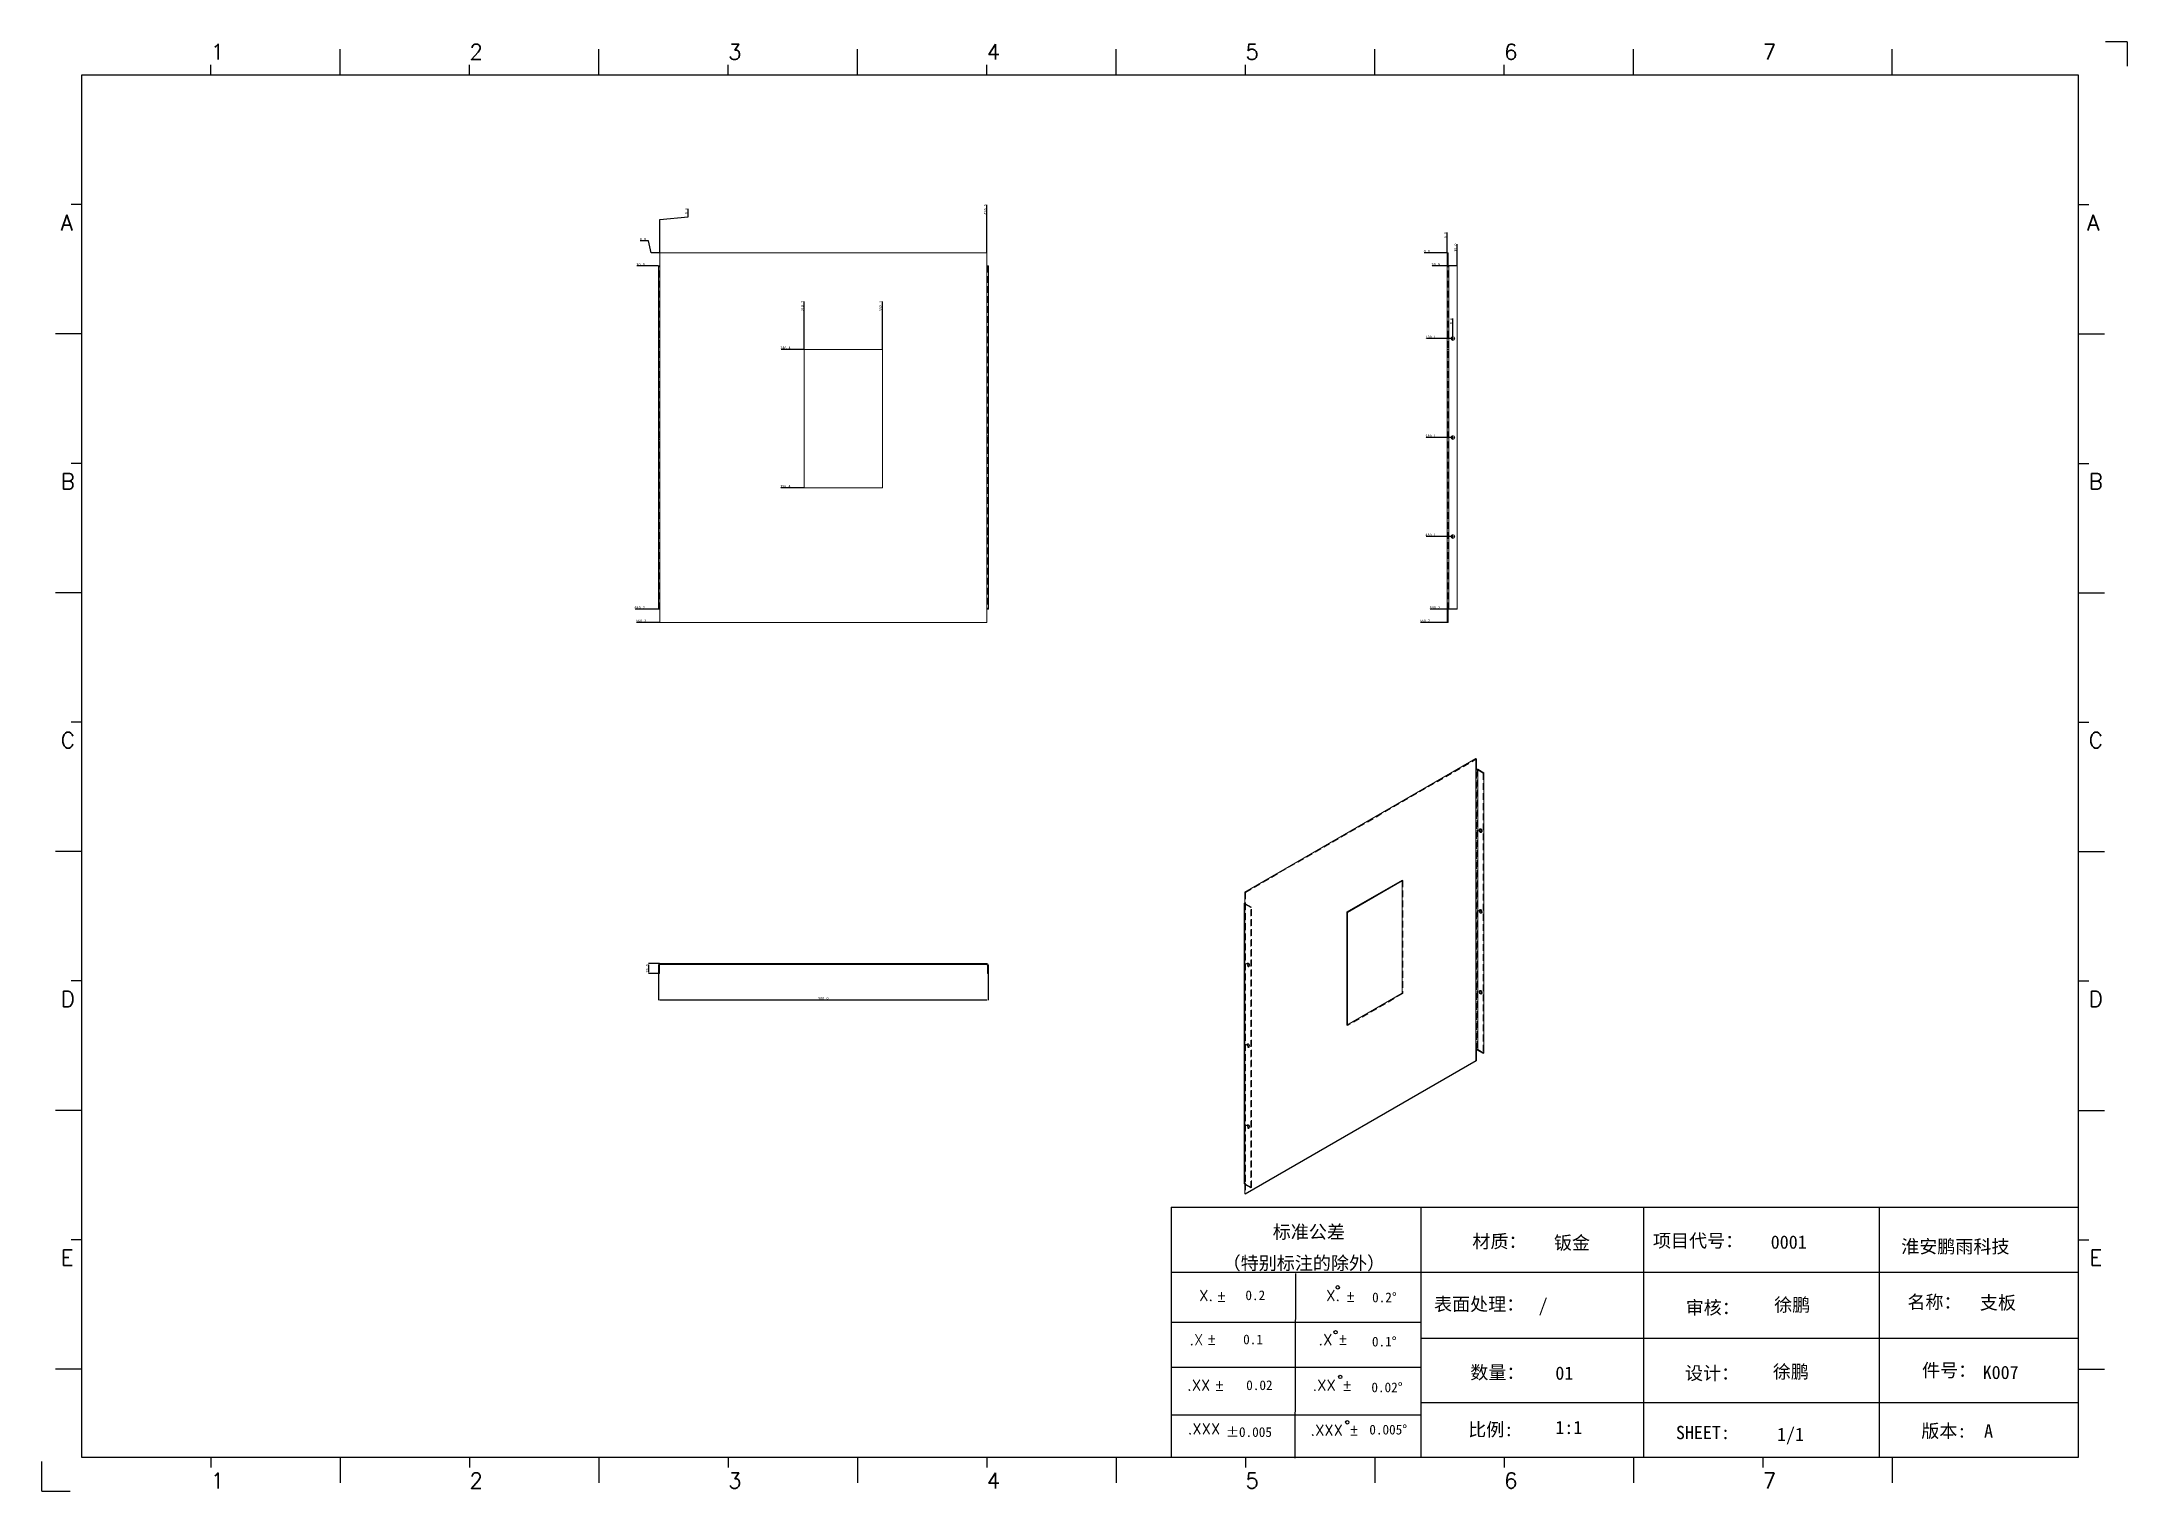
# Model space of a CAD drawing. Extents: x 83 to 30050, y -7164 to 695.
# Drawn here: x 22539 to 25701, y -7164 to -4968 of the extents above; entities that cross this region are included whole.
import ezdxf
from ezdxf.enums import TextEntityAlignment as Align

# ---------------------------------------------------------------- set-up
doc = ezdxf.new("R2010")
doc.units = 0
doc.header["$LTSCALE"] = 8
doc.header["$MEASUREMENT"] = 0
doc.header["$PDSIZE"] = 5
doc.linetypes.add('CENTER', pattern=[2, 1.25, -0.25, 0.25, -0.25])
doc.linetypes.add('HIDDEN', pattern=[1.905, 1.27, -0.635])
doc.layers.get('0').update_dxf_attribs({"linetype": 'CONTINUOUS'})
doc.layers.get('Defpoints').update_dxf_attribs({"linetype": 'CONTINUOUS'})
doc.layers.add('41', color=3, linetype='CONTINUOUS')
doc.layers.add('dim', color=82, linetype='CONTINUOUS', lineweight=9)
doc.styles.add('SIMPLEX', font='SIMPLEX')
doc.styles.get("Standard").update_dxf_attribs({"font": '', "height": 4})
doc.styles.get('Standard').set_extended_font_data('SimSun')
doc.dimstyles.new('ISO-25', dxfattribs={"dimtxt": 6, "dimasz": 2.5, "dimexe": 1.25, "dimexo": 0.625, "dimtad": 1, "dimdec": 1, "dimzin": 1, "dimdsep": 46, "dimtxsty": 'Standard', "dimcen": 2.5, "dimadec": 0, "dimazin": 0, "dimtm": 1e-09, "dimtfac": 1, "dimtdec": 1, "dimtmove": 0, "dimatfit": 3, "dimfxl": 1, "dimtolj": 1, "dimtzin": 0, "dimarcsym": 0})

msp = doc.modelspace()

# ---------------------------------------------------------------- blocks, each defined once
blk = doc.blocks.new('A$C0BB32EA6')
at = {"layer": '41'}
for p, q in [((90.21, 427.84), (90.21, 435.66)), ((168.4, 427.84), (168.4, 435.66)), ((168.4, 427.84), (168.4, 435.66)), ((168.4, 427.84), (168.4, 435.66)), ((246.58, 427.84), (246.58, 435.66)), ((246.58, 427.84), (246.58, 435.66)), ((324.77, 427.84), (324.77, 435.66)), ((402.96, 427.84), (402.96, 435.66)), ((481.15, 427.84), (481.15, 435.66)), ((559.34, 427.84), (559.34, 435.66)), ((51.11, 427.84), (51.11, 430.97)), ((129.3, 427.84), (129.3, 430.97)), ((129.3, 427.84), (129.3, 430.97)), ((129.3, 427.84), (129.3, 430.97)), ((207.49, 427.84), (207.49, 430.97)), ((207.49, 427.84), (207.49, 430.97)), ((285.68, 427.84), (285.68, 430.97)), ((363.87, 427.84), (363.87, 430.97)), ((442.06, 427.84), (442.06, 430.97)), ((615.63, 427.84), (12.02, 427.84)), ((12.02, 427.84), (12.02, 10.32)), ((615.63, 10.32), (615.63, 427.84)), ((12.02, 388.75), (8.89, 388.75)), ((615.63, 388.75), (618.76, 388.75)), ((12.02, 349.66), (4.2, 349.66)), ((615.63, 349.66), (623.45, 349.66)), ((12.02, 310.56), (8.89, 310.56)), ((615.63, 310.56), (618.76, 310.56)), ((12.02, 271.47), (4.2, 271.47)), ((615.63, 271.47), (623.45, 271.47)), ((12.02, 232.37), (8.89, 232.37)), ((615.63, 232.37), (618.76, 232.37)), ((12.02, 193.28), (4.2, 193.28)), ((615.63, 193.28), (623.45, 193.28)), ((12.02, 154.18), (8.89, 154.18)), ((615.63, 154.18), (618.76, 154.18)), ((12.02, 115.09), (4.2, 115.09)), ((615.63, 115.09), (623.45, 115.09)), ((341.34, 85.85), (615.63, 85.85)), ((341.34, 85.85), (341.34, 10.32)), ((416.87, 85.85), (416.87, 10.32)), ((484.16, 85.85), (484.16, 10.32)), ((555.4, 85.7), (555.4, 10.17)), ((12.02, 76), (8.89, 76)), ((615.63, 76), (618.76, 76)), ((615.63, 66.14), (341.34, 66.14)), ((378.86, 10.02), (379.1, 65.84)), ((341.34, 51.12), (416.87, 51.12)), ((615.63, 46.17), (416.87, 46.17)), ((12.02, 36.9), (4.2, 36.9)), ((341.34, 37.5), (401.12, 37.5)), ((341.34, 37.5), (416.87, 37.5)), ((615.63, 36.9), (623.45, 36.9)), ((615.63, 26.74), (416.87, 26.74)), ((341.34, 23.05), (401.87, 23.05)), ((341.34, 23.05), (401.87, 23.05)), ((341.34, 23.05), (401.87, 23.05)), ((341.34, 23.05), (401.87, 23.05)), ((341.34, 23.05), (401.87, 23.05)), ((341.34, 23.05), (416.87, 23.05)), ((12.02, 10.32), (615.63, 10.32)), ((51.11, 10.32), (51.11, 7.19)), ((90.21, 10.32), (90.21, 2.5)), ((129.3, 10.32), (129.3, 7.19)), ((168.4, 10.32), (168.4, 2.5)), ((207.49, 10.32), (207.49, 7.19)), ((246.58, 10.32), (246.58, 2.5)), ((285.68, 10.32), (285.68, 7.19)), ((324.77, 10.32), (324.77, 2.5)), ((326.34, 10.32), (401.87, 10.32)), ((363.87, 10.32), (363.87, 7.19)), ((402.96, 10.32), (402.96, 2.5)), ((442.06, 10.32), (442.06, 7.19)), ((481.15, 10.32), (481.15, 2.5)), ((520.24, 10.32), (520.24, 7.19)), ((559.34, 10.32), (559.34, 2.5))]:
    blk.add_line(p, q, dxfattribs=at)
at = {"layer": '41', "linetype": 'Continuous'}
for p, q in [((630.37, 437.94), (623.79, 437.94)), ((630.37, 437.94), (630.37, 430.59)), ((0, 0), (0, 8.98)), ((0, 0), (8.64, 0))]:
    blk.add_line(p, q, dxfattribs=at)
at = {"layer": '41'}
for centre in [(391.73, 61.61), (391.07, 48.04), (392.49, 34.54), (394.6, 20.83)]:
    blk.add_circle(centre, 0.516, dxfattribs=at)
at = {"layer": '41', "style": 'SIMPLEX'}
for s, height, p in [('1', 4.69, (51.11, 432.54)), ('2', 4.69, (129.3, 432.54)), ('3', 4.69, (207.49, 432.54)), ('4', 4.69, (285.68, 432.54)), ('5', 4.69, (363.87, 432.54)), ('6', 4.69, (442.06, 432.54)), ('7', 4.69, (520.24, 432.54)), ('A', 4.75, (5.76, 380.93)), ('A', 4.75, (618.27, 380.93)), ('B', 4.75, (5.76, 302.74)), ('B', 4.75, (618.72, 302.74)), ('C', 4.75, (5.76, 224.55)), ('C', 4.75, (618.72, 224.55)), ('D', 4.75, (5.76, 146.37)), ('D', 4.75, (618.72, 146.37)), ('E', 4.75, (5.76, 68.18)), ('E', 4.75, (618.95, 68.18)), ('X.', 3.284, (349.84, 57.49)), ('%%p', 3.284, (355.04, 57.36)), ('X.', 3.284, (388.21, 57.49)), ('%%p', 3.284, (394.07, 57.36)), ('.X', 3.284, (346.89, 44.16)), ('%%p', 3.284, (352.09, 44.33)), ('.X', 3.284, (385.9, 44.16)), ('%%p', 3.284, (391.76, 44.33)), ('.XX', 3.284, (346.2, 30.42)), ('%%p', 3.284, (354.44, 30.46)), ('.XX', 3.284, (384.11, 30.42)), ('%%p', 3.284, (393.01, 30.46)), ('.XXX', 3.284, (383.48, 16.83)), ('%%p', 3.284, (395.11, 16.95)), ('1', 4.69, (51.11, 0.87)), ('2', 4.69, (129.3, 0.87)), ('3', 4.69, (207.49, 0.87)), ('4', 4.69, (285.68, 0.87)), ('5', 4.69, (363.87, 0.87)), ('6', 4.69, (442.06, 0.87)), ('7', 4.69, (520.24, 0.87))]:
    blk.add_text(s, height=height, dxfattribs=at).set_placement(p)
at = {"layer": '41', "linetype": 'Continuous'}
for s, p in [('标准公差', (372.08, 76.36)), ('材质：', (432.42, 73.5)), ('项目代号：', (486.99, 73.71)), ('淮安鹏雨科技', (562.04, 71.96)), ('（特别标注的除外）', (356.94, 66.94)), ('表面处理：', (420.83, 54.55)), ('审核：', (496.9, 53.5)), ('名称：', (563.9, 55.18)), ('数量：', (431.79, 33.91)), ('设计：', (496.69, 33.7)), ('件号：', (568.32, 34.55)), ('比例:', (431.16, 16.65)), ('SHEET:', (493.95, 15.75)), ('1/1', (524.5, 15.18)), ('版本:', (568.11, 16.23))]:
    blk.add_text(s, height=4, dxfattribs=at).set_placement(p)
at = {"layer": '41'}
for s, p in [('0.2', (363.82, 57.75)), ('0.2%%D', (402.12, 57.11)), ('0.1', (363.14, 44.41)), ('0.1%%D', (402.07, 43.76)), ('0.02', (364.07, 30.58)), ('0.02%%D', (401.9, 29.93)), ('0.005%%D', (401.27, 17.16))]:
    blk.add_text(s, height=2.929, dxfattribs=at).set_placement(p)
at = {"layer": '41', "style": 'SIMPLEX'}
blk.add_text('.XXX', height=3.284, dxfattribs=at).set_placement((351.31, 18.87), align=Align.MIDDLE_CENTER)
at = {"layer": '41'}
blk.add_text('%%P0.005', height=2.929, dxfattribs=at).set_placement((364.87, 17.89), align=Align.MIDDLE_CENTER)
at = {"layer": '41', "linetype": 'Continuous'}
for tag, p in [('材质', (457.07, 73.08)), ('代号', (522.6, 73.29)), ('表面处理', (452.44, 54.13)), ('审核', (523.65, 54.34)), ('名称', (585.81, 54.97)), ('数量', (457.5, 33.7)), ('设计', (523.23, 34.13)), ('件号', (586.65, 33.91)), ('比例', (457.5, 17.28)), ('版本', (587.08, 16.23))]:
    blk.add_attdef(tag, p, '', height=4, dxfattribs=at)
blk = doc.blocks.new('*D1600')
at = {"layer": 'Defpoints', "color": 0}
for p in [(23455.1, -5269.7), (23476.5, -5287.8), (23476.5, -5287.8)]:
    blk.add_point(p, dxfattribs=at)
at = {"layer": 'dim', "color": 0, "lineweight": -2}
for p, q in [((23459.1, -5269.7), (23446.7, -5269.7)), ((23463.1, -5287.8), (23459.1, -5269.7)), ((23476, -5287.8), (23463.1, -5287.8))]:
    blk.add_line(p, q, dxfattribs=at)
at = {"layer": 'dim', "color": 0, "insert": (23450.7, -5267.2), "char_height": 4, "attachment_point": 5}
blk.add_mtext('\\A1;0.0', dxfattribs=at)
blk = doc.blocks.new('*D1601')
at = {"layer": 'Defpoints', "color": 0}
for p in [(23452.9, -5307.8), (23474.2, -5307.8), (23476.5, -5287.8)]:
    blk.add_point(p, dxfattribs=at)
at = {"layer": 'dim', "color": 0, "lineweight": -2}
blk.add_line((23473.7, -5307.8), (23441.6, -5307.8), dxfattribs=at)
at = {"layer": 'dim', "color": 0, "insert": (23447, -5305.3), "char_height": 4, "attachment_point": 5}
blk.add_mtext('\\A1;20.0', dxfattribs=at)
blk = doc.blocks.new('*D1602')
at = {"layer": 'Defpoints', "color": 0}
for p in [(23476.5, -5287.8), (23673.9, -5434.2), (23695.2, -5434.2)]:
    blk.add_point(p, dxfattribs=at)
at = {"layer": 'dim', "color": 0, "lineweight": -2}
blk.add_line((23694.7, -5434.2), (23660, -5434.2), dxfattribs=at)
at = {"layer": 'dim', "color": 0, "insert": (23666.7, -5431.7), "char_height": 4, "attachment_point": 5}
blk.add_mtext('\\A1;146.4', dxfattribs=at)
blk = doc.blocks.new('*D1603')
at = {"layer": 'Defpoints', "color": 0}
for p in [(23476.5, -5287.8), (23673.9, -5644.2), (23695.2, -5644.2)]:
    blk.add_point(p, dxfattribs=at)
at = {"layer": 'dim', "color": 0, "lineweight": -2}
blk.add_line((23694.7, -5644.2), (23659.7, -5644.2), dxfattribs=at)
at = {"layer": 'dim', "color": 0, "insert": (23666.5, -5641.7), "char_height": 4, "attachment_point": 5}
blk.add_mtext('\\A1;356.4', dxfattribs=at)
blk = doc.blocks.new('*D1604')
at = {"layer": 'Defpoints', "color": 0}
for p in [(23476.5, -5287.8), (23452.9, -5827.9), (23474.2, -5827.9)]:
    blk.add_point(p, dxfattribs=at)
at = {"layer": 'dim', "color": 0, "lineweight": -2}
blk.add_line((23473.7, -5827.9), (23438.9, -5827.9), dxfattribs=at)
at = {"layer": 'dim', "color": 0, "insert": (23445.6, -5825.4), "char_height": 4, "attachment_point": 5}
blk.add_mtext('\\A1;540.2', dxfattribs=at)
blk = doc.blocks.new('*D1605')
at = {"layer": 'Defpoints', "color": 0}
for p in [(23476.5, -5287.8), (23455.1, -5847.9), (23476.5, -5847.9)]:
    blk.add_point(p, dxfattribs=at)
at = {"layer": 'dim', "color": 0, "lineweight": -2}
blk.add_line((23476, -5847.9), (23441.1, -5847.9), dxfattribs=at)
at = {"layer": 'dim', "color": 0, "insert": (23447.9, -5845.4), "char_height": 4, "attachment_point": 5}
blk.add_mtext('\\A1;560.2', dxfattribs=at)
blk = doc.blocks.new('*D1607')
at = {"layer": 'Defpoints', "color": 0}
for p in [(23519.2, -5229.4), (23476.5, -5287.8), (23476.5, -5287.8)]:
    blk.add_point(p, dxfattribs=at)
at = {"layer": 'dim', "color": 0, "lineweight": -2}
for p, q in [((23476.5, -5237.4), (23519.2, -5233.4)), ((23476.5, -5287.3), (23476.5, -5237.4)), ((23519.2, -5233.4), (23519.2, -5221))]:
    blk.add_line(p, q, dxfattribs=at)
at = {"layer": 'dim', "color": 0, "insert": (23516.7, -5224.9), "char_height": 4, "attachment_point": 5, "rotation": 90}
blk.add_mtext('\\A1;0.0', dxfattribs=at)
blk = doc.blocks.new('*D1608')
at = {"layer": 'Defpoints', "color": 0}
for p in [(23476.5, -5287.8), (23695.2, -5375.8), (23695.2, -5434.2)]:
    blk.add_point(p, dxfattribs=at)
at = {"layer": 'dim', "color": 0, "lineweight": -2}
blk.add_line((23695.2, -5433.7), (23695.2, -5361.7), dxfattribs=at)
at = {"layer": 'dim', "color": 0, "insert": (23692.7, -5368.5), "char_height": 4, "attachment_point": 5, "rotation": 90}
blk.add_mtext('\\A1;218.7', dxfattribs=at)
blk = doc.blocks.new('*D1609')
at = {"layer": 'Defpoints', "color": 0}
for p in [(23476.5, -5287.8), (23813.8, -5375.8), (23813.8, -5434.2)]:
    blk.add_point(p, dxfattribs=at)
at = {"layer": 'dim', "color": 0, "lineweight": -2}
blk.add_line((23813.8, -5433.7), (23813.8, -5361.8), dxfattribs=at)
at = {"layer": 'dim', "color": 0, "insert": (23811.3, -5368.6), "char_height": 4, "attachment_point": 5, "rotation": 90}
blk.add_mtext('\\A1;337.3', dxfattribs=at)
blk = doc.blocks.new('*D1610')
at = {"layer": 'Defpoints', "color": 0}
for p in [(23972, -5229.4), (23476.5, -5287.8), (23972, -5287.8)]:
    blk.add_point(p, dxfattribs=at)
at = {"layer": 'dim', "color": 0, "lineweight": -2}
blk.add_line((23972, -5287.3), (23972, -5215.3), dxfattribs=at)
at = {"layer": 'dim', "color": 0, "insert": (23969.5, -5222.1), "char_height": 4, "attachment_point": 5, "rotation": 90}
blk.add_mtext('\\A1;495.5', dxfattribs=at)
blk = doc.blocks.new('*D1611')
at = {"layer": 'Defpoints', "color": 0}
for p in [(23459.6, -6364.8), (23475.7, -6379.8), (23476.5, -6364.8)]:
    blk.add_point(p, dxfattribs=at)
at = {"layer": 'dim', "color": 0, "lineweight": -2}
for p, q in [((23476, -6364.8), (23459.1, -6364.8)), ((23475.2, -6379.8), (23459.1, -6379.8)), ((23459.6, -6377.8), (23459.6, -6366.8))]:
    blk.add_line(p, q, dxfattribs=at)
at = {"layer": 'dim', "color": 0}
for points in [[(23459.2, -6366.8), (23459.9, -6366.8), (23459.6, -6364.8)], [(23459.2, -6377.8), (23459.9, -6377.8), (23459.6, -6379.8)]]:
    blk.add_solid(points, dxfattribs=at)
at = {"layer": 'dim', "color": 0, "insert": (23457.1, -6372.3), "char_height": 4, "attachment_point": 5, "rotation": 90}
blk.add_mtext('\\A1;15.0', dxfattribs=at)
blk = doc.blocks.new('*D1612')
at = {"layer": 'Defpoints', "color": 0}
for p in [(23474.2, -6379.8), (23974.2, -6379.8), (23974.2, -6420)]:
    blk.add_point(p, dxfattribs=at)
at = {"layer": 'dim', "color": 0, "lineweight": -2}
for p, q in [((23474.2, -6380.3), (23474.2, -6420.5)), ((23974.2, -6380.3), (23974.2, -6420.5)), ((23476.2, -6420), (23972.2, -6420))]:
    blk.add_line(p, q, dxfattribs=at)
at = {"layer": 'dim', "color": 0}
for points in [[(23476.2, -6419.7), (23476.2, -6420.4), (23474.2, -6420)], [(23972.2, -6419.7), (23972.2, -6420.4), (23974.2, -6420)]]:
    blk.add_solid(points, dxfattribs=at)
at = {"layer": 'dim', "color": 0, "insert": (23724.2, -6417.5), "char_height": 4, "attachment_point": 5}
blk.add_mtext('\\A1;500.0', dxfattribs=at)
blk = doc.blocks.new('*D1613')
at = {"layer": 'Defpoints', "color": 0}
for p in [(24643.2, -5287.8), (24669.9, -5287.8), (24669.9, -5287.8)]:
    blk.add_point(p, dxfattribs=at)
at = {"layer": 'dim', "color": 0, "lineweight": -2}
blk.add_line((24669.4, -5287.8), (24634.8, -5287.8), dxfattribs=at)
at = {"layer": 'dim', "color": 0, "insert": (24638.7, -5285.3), "char_height": 4, "attachment_point": 5}
blk.add_mtext('\\A1;0.0', dxfattribs=at)
blk = doc.blocks.new('*D1614')
at = {"layer": 'Defpoints', "color": 0}
for p in [(24658.2, -5307.8), (24669.9, -5287.8), (24684.9, -5307.8)]:
    blk.add_point(p, dxfattribs=at)
at = {"layer": 'dim', "color": 0, "lineweight": -2}
blk.add_line((24684.4, -5307.8), (24646.9, -5307.8), dxfattribs=at)
at = {"layer": 'dim', "color": 0, "insert": (24652.3, -5305.3), "char_height": 4, "attachment_point": 5}
blk.add_mtext('\\A1;20.0', dxfattribs=at)
blk = doc.blocks.new('*D1615')
at = {"layer": 'Defpoints', "color": 0}
for p in [(24669.9, -5287.8), (24651.8, -5417.9), (24678.5, -5417.9)]:
    blk.add_point(p, dxfattribs=at)
at = {"layer": 'dim', "color": 0, "lineweight": -2}
blk.add_line((24678, -5417.9), (24638.3, -5417.9), dxfattribs=at)
at = {"layer": 'dim', "color": 0, "insert": (24644.8, -5415.4), "char_height": 4, "attachment_point": 5}
blk.add_mtext('\\A1;130.1', dxfattribs=at)
blk = doc.blocks.new('*D1616')
at = {"layer": 'Defpoints', "color": 0}
for p in [(24669.9, -5287.8), (24651.8, -5567.9), (24678.5, -5567.9)]:
    blk.add_point(p, dxfattribs=at)
at = {"layer": 'dim', "color": 0, "lineweight": -2}
blk.add_line((24678, -5567.9), (24638, -5567.9), dxfattribs=at)
at = {"layer": 'dim', "color": 0, "insert": (24644.7, -5565.4), "char_height": 4, "attachment_point": 5}
blk.add_mtext('\\A1;280.1', dxfattribs=at)
blk = doc.blocks.new('*D1617')
at = {"layer": 'Defpoints', "color": 0}
for p in [(24669.9, -5287.8), (24651.8, -5717.9), (24678.5, -5717.9)]:
    blk.add_point(p, dxfattribs=at)
at = {"layer": 'dim', "color": 0, "lineweight": -2}
blk.add_line((24678, -5717.9), (24637.9, -5717.9), dxfattribs=at)
at = {"layer": 'dim', "color": 0, "insert": (24644.6, -5715.4), "char_height": 4, "attachment_point": 5}
blk.add_mtext('\\A1;430.1', dxfattribs=at)
blk = doc.blocks.new('*D1618')
at = {"layer": 'Defpoints', "color": 0}
for p in [(24669.9, -5287.8), (24658.2, -5827.9), (24684.9, -5827.9)]:
    blk.add_point(p, dxfattribs=at)
at = {"layer": 'dim', "color": 0, "lineweight": -2}
blk.add_line((24684.4, -5827.9), (24644.2, -5827.9), dxfattribs=at)
at = {"layer": 'dim', "color": 0, "insert": (24651, -5825.4), "char_height": 4, "attachment_point": 5}
blk.add_mtext('\\A1;540.2', dxfattribs=at)
blk = doc.blocks.new('*D1619')
at = {"layer": 'Defpoints', "color": 0}
for p in [(24669.9, -5287.8), (24643.2, -5847.9), (24669.9, -5847.9)]:
    blk.add_point(p, dxfattribs=at)
at = {"layer": 'dim', "color": 0, "lineweight": -2}
blk.add_line((24669.4, -5847.9), (24629.2, -5847.9), dxfattribs=at)
at = {"layer": 'dim', "color": 0, "insert": (24636, -5845.4), "char_height": 4, "attachment_point": 5}
blk.add_mtext('\\A1;560.2', dxfattribs=at)
blk = doc.blocks.new('*D1620')
at = {"layer": 'Defpoints', "color": 0}
for p in [(24643.2, -5287.8), (24669.9, -5287.8), (24669.9, -5287.8)]:
    blk.add_point(p, dxfattribs=at)
at = {"layer": 'dim', "color": 0, "lineweight": -2}
blk.add_line((24669.4, -5287.8), (24634.8, -5287.8), dxfattribs=at)
at = {"layer": 'dim', "color": 0, "insert": (24638.7, -5285.3), "char_height": 4, "attachment_point": 5}
blk.add_mtext('\\A1;0.0', dxfattribs=at)
blk = doc.blocks.new('*D1621')
at = {"layer": 'Defpoints', "color": 0}
for p in [(24669.9, -5265.8), (24669.9, -5287.8), (24669.9, -5287.8)]:
    blk.add_point(p, dxfattribs=at)
at = {"layer": 'dim', "color": 0, "lineweight": -2}
blk.add_line((24669.9, -5287.3), (24669.9, -5257.3), dxfattribs=at)
at = {"layer": 'dim', "color": 0, "insert": (24667.4, -5261.3), "char_height": 4, "attachment_point": 5, "rotation": 90}
blk.add_mtext('\\A1;0.0', dxfattribs=at)
blk = doc.blocks.new('*D1622')
at = {"layer": 'Defpoints', "color": 0}
for p in [(24669.9, -5287.8), (24684.9, -5285.8), (24684.9, -5307.8)]:
    blk.add_point(p, dxfattribs=at)
at = {"layer": 'dim', "color": 0, "lineweight": -2}
blk.add_line((24684.9, -5307.3), (24684.9, -5274.8), dxfattribs=at)
at = {"layer": 'dim', "color": 0, "insert": (24682.4, -5280), "char_height": 4, "attachment_point": 5, "rotation": 90}
blk.add_mtext('\\A1;15.0', dxfattribs=at)
blk = doc.blocks.new('*D1623')
at = {"layer": 'Defpoints', "color": 0}
for p in [(24669.9, -5287.8), (24678.5, -5395.9), (24678.5, -5417.9)]:
    blk.add_point(p, dxfattribs=at)
at = {"layer": 'dim', "color": 0, "lineweight": -2}
blk.add_line((24678.5, -5417.4), (24678.5, -5387.4), dxfattribs=at)
at = {"layer": 'dim', "color": 0, "insert": (24676, -5391.4), "char_height": 4, "attachment_point": 5, "rotation": 90}
blk.add_mtext('\\A1;8.6', dxfattribs=at)

# ---------------------------------------------------------------- dimensions: what is measured, and where the dimension line sits
at = {"layer": 'dim'}
for feature_location, offset, dtype, origin, picture, middle in [((23972.009, -5287.766), (0, 58.328), 1, (23476.483, -5287.766), '*D1610', (23969.51, -5222.105)), ((23476.482522331, -5287.766127204), (42.752147653, 58.328281218), 1, (23476.482522331, -5287.766127204), '*D1607', (23516.734919984, -5224.949207097)), ((23476.482522331, -5287.766127204), (-21.335796679, 18.036528093), 0, (23476.482522331, -5287.766127204), '*D1600', (23450.658086763, -5267.229849111)), ((24669.85878715, -5287.766127204), (0, 21.994441532), 1, (24669.85878715, -5287.766127204), '*D1621', (24667.35903715, -5261.283046783)), ((24684.859, -5307.766), (0, 21.994), 1, (24669.859, -5287.766), '*D1622', (24682.359, -5280.05)), ((23474.246, -5827.936), (-21.336, 0), 0, (23476.483, -5287.766), '*D1604', (23445.644, -5825.436)), ((23476.483, -5847.936), (-21.336, 0), 0, (23476.483, -5287.766), '*D1605', (23447.88, -5845.436)), ((23474.246, -5307.766), (-21.336, 0), 0, (23476.483, -5287.766), '*D1601', (23447.01, -5305.266)), ((23695.211, -5434.167), (-21.336, 0), 0, (23476.483, -5287.766), '*D1602', (23666.687, -5431.667)), ((23695.211, -5644.166), (-21.336, 0), 0, (23476.483, -5287.766), '*D1603', (23666.531, -5641.666)), ((23695.211, -5434.167), (0, 58.328), 1, (23476.483, -5287.766), '*D1608', (23692.711, -5368.539)), ((23813.782, -5434.167), (0, 58.328), 1, (23476.483, -5287.766), '*D1609', (23811.282, -5368.572)), ((24669.859, -5847.936), (-26.63, 0), 0, (24669.859, -5287.766), '*D1619', (24635.962, -5845.436)), ((24669.85878715, -5287.766127204), (-26.630177876, 0), 0, (24669.85878715, -5287.766127204), '*D1613', (24638.739970385, -5285.266377204)), ((24669.85878715, -5287.766127204), (-26.630177876, 0), 0, (24669.85878715, -5287.766127204), '*D1620', (24638.739970385, -5285.266377204)), ((24678.477, -5717.851), (-26.63, 0), 0, (24669.859, -5287.766), '*D1617', (24644.625, -5715.351)), ((24678.477, -5567.851), (-26.63, 0), 0, (24669.859, -5287.766), '*D1616', (24644.669, -5565.351)), ((24678.477, -5417.851), (-26.63, 0), 0, (24669.859, -5287.766), '*D1615', (24644.847, -5415.351)), ((24684.859, -5827.936), (-26.63, 0), 0, (24669.859, -5287.766), '*D1618', (24650.962, -5825.436)), ((24684.859, -5307.766), (-26.63, 0), 0, (24669.859, -5287.766), '*D1614', (24652.329, -5305.266)), ((24678.477, -5417.851), (0, 21.994), 1, (24669.859, -5287.766), '*D1623', (24675.977, -5391.357))]:
    dim = msp.add_ordinate_dim(feature_location=feature_location, offset=offset, dtype=dtype, origin=origin, dimstyle='ISO-25', override={"dimtxt": 2.5, "dimasz": 2, "dimexe": 0.49975, "dimexo": 0.49975, "dimgap": 0.49975}, dxfattribs=at)
    dim.commit()
    dim.dimension.update_dxf_attribs({"geometry": picture, "text_midpoint": middle})
dim = msp.add_linear_dim(base=(23459.583, -6364.787), p1=(23475.746, -6379.787), p2=(23476.483, -6364.787), angle=90, dimstyle='ISO-25', override={"dimtxt": 2.5, "dimasz": 2, "dimexe": 0.49975, "dimexo": 0.49975, "dimgap": 0.49975}, dxfattribs=at)
dim.commit()
dim.dimension.update_dxf_attribs({"geometry": '*D1611', "text_midpoint": (23457.083, -6372.287)})
dim = msp.add_linear_dim(base=(23974.246, -6420.049), p1=(23474.246, -6379.787), p2=(23974.246, -6379.787), dimstyle='ISO-25', override={"dimtxt": 2.5, "dimasz": 2, "dimexe": 0.49975, "dimexo": 0.49975, "dimgap": 0.49975}, dxfattribs=at)
dim.commit()
dim.dimension.update_dxf_attribs({"geometry": '*D1612', "text_midpoint": (23724.246, -6417.55)})

# ---------------------------------------------------------------- linework, layer by layer
at = {"color": 7, "linetype": 'Continuous', "lineweight": 15}
for p, q in [((23474.246, -5827.936), (23474.246, -5307.766)), ((23474.246, -5307.766), (23476.483, -5307.766)), ((23476.483, -5287.766), (23476.483, -5307.766)), ((23476.483, -5287.766), (23972.009, -5287.766)), ((23476.483, -5307.766), (23476.483, -5827.936)), ((23972.009, -5307.766), (23972.009, -5287.766)), ((23972.009, -5827.936), (23972.009, -5307.766)), ((23974.246, -5307.766), (23972.009, -5307.766)), ((23974.246, -5307.766), (23974.246, -5827.936)), ((24669.859, -5307.766), (24669.859, -5287.766)), ((24671.359, -5287.766), (24669.859, -5287.766)), ((24669.859, -5827.936), (24669.859, -5307.766)), ((24672.095, -5307.766), (24669.859, -5307.766)), ((24671.359, -5307.766), (24671.359, -5287.766)), ((24672.095, -5307.766), (24672.095, -5827.936)), ((24684.859, -5307.766), (24672.095, -5307.766)), ((24684.859, -5307.766), (24684.859, -5827.936)), ((23695.211, -5434.167), (23695.211, -5644.166)), ((23813.782, -5434.167), (23695.211, -5434.167)), ((23813.782, -5644.166), (23813.782, -5434.167)), ((23695.211, -5644.166), (23813.782, -5644.166)), ((23474.246, -5827.936), (23476.483, -5827.936)), ((23476.483, -5827.936), (23476.483, -5847.936)), ((23476.483, -5847.936), (23972.009, -5847.936)), ((23974.246, -5827.936), (23972.009, -5827.936)), ((23972.009, -5847.936), (23972.009, -5827.936)), ((24672.095, -5827.936), (24669.859, -5827.936)), ((24669.859, -5847.936), (24669.859, -5827.936)), ((24671.359, -5847.936), (24669.859, -5847.936)), ((24671.359, -5847.936), (24671.359, -5827.936)), ((24684.859, -5827.936), (24672.095, -5827.936)), ((24362.952, -6256.432), (24713.343, -6054.156)), ((24713.343, -6070.487), (24713.343, -6054.156)), ((24714.403, -6054.768), (24713.343, -6054.156)), ((24714.403, -6070.144), (24714.403, -6054.768)), ((24713.343, -6495.227), (24713.343, -6070.487)), ((24716.506, -6070.487), (24716.506, -6495.227)), ((24725.531, -6075.697), (24716.506, -6070.487)), ((24725.531, -6075.697), (24725.531, -6500.437)), ((24362.952, -6256.432), (24362.952, -6272.763)), ((24601.459, -6238.287), (24517.617, -6286.688)), ((24518.678, -6287.3), (24601.459, -6239.512)), ((24601.459, -6409.76), (24601.459, -6238.287)), ((24362.297, -6273.676), (24362.297, -6698.416)), ((24362.952, -6272.763), (24362.952, -6697.503)), ((24517.617, -6286.688), (24517.617, -6458.16)), ((24518.678, -6287.3), (24517.617, -6286.688)), ((24518.678, -6457.548), (24518.678, -6287.3)), ((23475.746, -6367.024), (23474.246, -6367.024)), ((23474.246, -6379.787), (23474.246, -6367.024)), ((23475.746, -6379.787), (23474.246, -6379.787)), ((23475.746, -6379.787), (23475.746, -6367.024)), ((23476.483, -6366.287), (23476.483, -6364.787)), ((23476.483, -6364.787), (23972.009, -6364.787)), ((23476.483, -6366.287), (23972.009, -6366.287)), ((23972.009, -6366.287), (23972.009, -6364.787)), ((23972.746, -6379.787), (23972.746, -6367.024)), ((23974.246, -6367.024), (23972.746, -6367.024)), ((23972.746, -6379.787), (23974.246, -6379.787)), ((23974.246, -6379.787), (23974.246, -6367.024)), ((24517.617, -6458.16), (24601.459, -6409.76)), ((24362.952, -6713.833), (24713.343, -6511.557)), ((24364.013, -6714.446), (24714.403, -6512.17)), ((24713.343, -6511.557), (24713.343, -6495.227)), ((24713.343, -6495.227), (24714.403, -6495.839)), ((24714.403, -6512.17), (24713.343, -6511.557)), ((24714.403, -6512.17), (24714.403, -6495.839)), ((24716.506, -6495.227), (24715.445, -6495.839)), ((24724.47, -6501.049), (24715.445, -6495.839)), ((24725.531, -6500.437), (24716.506, -6495.227)), ((24724.47, -6501.049), (24725.531, -6500.437)), ((24362.952, -6697.503), (24362.952, -6713.833))]:
    msp.add_line(p, q, dxfattribs=at)
at = {"color": 7, "linetype": 'HIDDEN', "lineweight": 0}
for p, q in [((23475.746, -5827.936), (23475.746, -5307.766)), ((23972.746, -5307.766), (23972.746, -5827.936)), ((24671.359, -5827.936), (24671.359, -5307.766)), ((23475.746, -5415.101), (23474.246, -5415.101)), ((23474.246, -5420.601), (23475.746, -5420.601)), ((23974.246, -5415.101), (23972.746, -5415.101)), ((23972.746, -5420.601), (23974.246, -5420.601)), ((24669.859, -5434.167), (24671.359, -5434.167)), ((23475.746, -5565.101), (23474.246, -5565.101)), ((23474.246, -5570.601), (23475.746, -5570.601)), ((23974.246, -5565.101), (23972.746, -5565.101)), ((23972.746, -5570.601), (23974.246, -5570.601)), ((24671.359, -5644.166), (24669.859, -5644.166)), ((23475.746, -5715.101), (23474.246, -5715.101)), ((23474.246, -5720.601), (23475.746, -5720.601)), ((23974.246, -5715.101), (23972.746, -5715.101)), ((23972.746, -5720.601), (23974.246, -5720.601)), ((24364.013, -6257.044), (24714.403, -6054.768)), ((24714.403, -6071.099), (24713.343, -6070.487)), ((24714.403, -6071.099), (24714.403, -6070.144)), ((24714.403, -6495.839), (24714.403, -6071.099)), ((24715.445, -6071.099), (24716.506, -6070.487)), ((24715.445, -6071.099), (24715.445, -6495.839)), ((24724.47, -6076.309), (24715.445, -6071.099)), ((24724.47, -6076.309), (24725.531, -6075.697)), ((24724.47, -6076.309), (24724.47, -6501.049)), ((24719.643, -6160.599), (24718.583, -6161.211)), ((24721.333, -6165.974), (24722.393, -6165.362)), ((24364.013, -6257.044), (24362.952, -6256.432)), ((24364.013, -6257.044), (24364.013, -6273.375)), ((24601.459, -6238.287), (24602.52, -6238.899)), ((24601.459, -6239.512), (24602.52, -6238.899)), ((24602.52, -6238.899), (24602.52, -6410.372)), ((24362.952, -6272.763), (24364.013, -6273.375)), ((24362.952, -6274.589), (24364.013, -6273.976)), ((24371.978, -6279.799), (24362.952, -6274.589)), ((24363.797, -6273.676), (24363.797, -6698.416)), ((24364.013, -6273.375), (24364.013, -6698.115)), ((24373.038, -6279.186), (24364.013, -6273.976)), ((24373.038, -6279.186), (24371.978, -6279.799)), ((24371.978, -6704.539), (24371.978, -6279.799)), ((24373.038, -6703.926), (24373.038, -6279.186)), ((24719.643, -6283.08), (24718.583, -6283.692)), ((24721.333, -6288.456), (24722.393, -6287.843)), ((23475.746, -6370.656), (23474.246, -6370.656)), ((23474.246, -6376.156), (23475.746, -6376.156)), ((23695.211, -6364.787), (23695.211, -6366.287)), ((23813.782, -6366.287), (23813.782, -6364.787)), ((23974.246, -6370.656), (23972.746, -6370.656)), ((23972.746, -6376.156), (23974.246, -6376.156)), ((24367.151, -6364.089), (24366.09, -6364.701)), ((24368.84, -6369.464), (24369.901, -6368.852)), ((24602.52, -6410.372), (24518.678, -6458.773)), ((24602.52, -6410.372), (24601.459, -6409.76)), ((24719.643, -6405.561), (24718.583, -6406.173)), ((24721.333, -6410.937), (24722.393, -6410.324)), ((24517.617, -6458.16), (24518.678, -6458.773)), ((24518.678, -6458.773), (24518.678, -6457.548)), ((24367.151, -6486.57), (24366.09, -6487.182)), ((24368.84, -6491.945), (24369.901, -6491.333)), ((24367.151, -6609.051), (24366.09, -6609.663)), ((24368.84, -6614.426), (24369.901, -6613.814)), ((24364.013, -6698.115), (24362.952, -6697.503)), ((24364.013, -6698.716), (24362.952, -6699.329)), ((24371.978, -6704.539), (24362.952, -6699.329)), ((24364.013, -6698.115), (24364.013, -6714.446)), ((24373.038, -6703.926), (24364.013, -6698.716)), ((24373.038, -6703.926), (24371.978, -6704.539))]:
    msp.add_line(p, q, dxfattribs=at)
at = {"color": 1, "linetype": 'CENTER', "ltscale": 0.34925}
for p, q in [((24675.452, -5417.851), (24681.502, -5417.851)), ((24678.477, -5420.876), (24678.477, -5414.826)), ((24675.452, -5567.851), (24681.502, -5567.851)), ((24678.477, -5570.876), (24678.477, -5564.826)), ((24675.452, -5717.851), (24681.502, -5717.851)), ((24678.477, -5720.876), (24678.477, -5714.826))]:
    msp.add_line(p, q, dxfattribs=at)
at = {"color": 7, "linetype": 'HIDDEN', "lineweight": 0, "flags": 128}
for points in [[(24718.013, -6162.47), (24718.144, -6161.735), (24718.521, -6161.25), (24719.091, -6161.082), (24719.22, -6161.089)], [(24721.757, -6165.484), (24721.611, -6165.729), (24721.13, -6166.061), (24720.49, -6166.06), (24719.778, -6165.725), (24719.091, -6165.103), (24718.521, -6164.276), (24718.144, -6163.357), (24718.013, -6162.47)], [(24718.013, -6284.951), (24718.144, -6284.216), (24718.521, -6283.732), (24719.091, -6283.563), (24719.22, -6283.57)], [(24721.757, -6287.965), (24721.611, -6288.21), (24721.13, -6288.542), (24720.49, -6288.541), (24719.778, -6288.206), (24719.091, -6287.584), (24718.521, -6286.757), (24718.144, -6285.838), (24718.013, -6284.951)], [(24365.52, -6365.96), (24365.652, -6365.225), (24366.028, -6364.74), (24366.598, -6364.572), (24367.286, -6364.743), (24367.997, -6365.23), (24368.637, -6365.967), (24369.118, -6366.855), (24369.376, -6367.773), (24369.376, -6368.599), (24369.118, -6369.219), (24368.637, -6369.551), (24367.997, -6369.549), (24367.286, -6369.215), (24366.598, -6368.592), (24366.028, -6367.766), (24365.652, -6366.847), (24365.52, -6365.96)], [(24370.47, -6367.593), (24370.339, -6366.706), (24369.963, -6365.787), (24369.392, -6364.96), (24368.705, -6364.338), (24367.993, -6364.003), (24367.354, -6364.002), (24366.872, -6364.334), (24366.614, -6364.954), (24366.614, -6365.779), (24366.872, -6366.698), (24367.354, -6367.586), (24367.993, -6368.323), (24368.705, -6368.81), (24369.392, -6368.981), (24369.963, -6368.813), (24370.339, -6368.328), (24370.47, -6367.593)], [(24721.757, -6410.446), (24721.395, -6410.897), (24720.824, -6411.065), (24720.137, -6410.895), (24719.426, -6410.408), (24718.786, -6409.67), (24718.304, -6408.783), (24718.046, -6407.864), (24718.046, -6407.039), (24718.304, -6406.419), (24718.786, -6406.087), (24719.22, -6406.051)], [(24365.52, -6488.441), (24365.652, -6487.706), (24366.028, -6487.221), (24366.598, -6487.053), (24367.286, -6487.224), (24367.997, -6487.711), (24368.637, -6488.448), (24369.118, -6489.336), (24369.376, -6490.254), (24369.376, -6491.08), (24369.118, -6491.7), (24368.637, -6492.032), (24367.997, -6492.031), (24367.286, -6491.696), (24366.598, -6491.073), (24366.028, -6490.247), (24365.652, -6489.328), (24365.52, -6488.441)], [(24370.47, -6490.074), (24370.339, -6489.187), (24369.963, -6488.268), (24369.392, -6487.442), (24368.705, -6486.819), (24367.993, -6486.484), (24367.354, -6486.483), (24366.872, -6486.815), (24366.614, -6487.435), (24366.614, -6488.26), (24366.872, -6489.179), (24367.354, -6490.067), (24367.993, -6490.804), (24368.705, -6491.291), (24369.392, -6491.462), (24369.963, -6491.294), (24370.339, -6490.809), (24370.47, -6490.074)], [(24365.52, -6610.922), (24365.652, -6610.187), (24366.028, -6609.702), (24366.598, -6609.534), (24367.286, -6609.705), (24367.997, -6610.192), (24368.637, -6610.929), (24369.118, -6611.817), (24369.376, -6612.736), (24369.376, -6613.561), (24369.118, -6614.181), (24368.637, -6614.513), (24367.997, -6614.512), (24367.286, -6614.177), (24366.598, -6613.554), (24366.028, -6612.728), (24365.652, -6611.809), (24365.52, -6610.922)], [(24370.47, -6612.555), (24370.339, -6611.668), (24369.963, -6610.749), (24369.392, -6609.923), (24368.705, -6609.3), (24367.993, -6608.965), (24367.354, -6608.964), (24366.872, -6609.296), (24366.614, -6609.916), (24366.614, -6610.742), (24366.872, -6611.66), (24367.354, -6612.548), (24367.993, -6613.285), (24368.705, -6613.772), (24369.392, -6613.943), (24369.963, -6613.775), (24370.339, -6613.29), (24370.47, -6612.555)]]:
    msp.add_lwpolyline(points, dxfattribs=at)
at = {"color": 7, "linetype": 'Continuous', "lineweight": 15, "flags": 128}
for points in [[(24722.963, -6164.103), (24722.832, -6163.216), (24722.455, -6162.297), (24721.885, -6161.471), (24721.198, -6160.848), (24720.486, -6160.514), (24719.847, -6160.512), (24719.365, -6160.844), (24719.107, -6161.464), (24719.107, -6162.29), (24719.365, -6163.208), (24719.847, -6164.096), (24720.486, -6164.833), (24721.198, -6165.32), (24721.885, -6165.491), (24722.455, -6165.323), (24722.832, -6164.838), (24722.963, -6164.103)], [(24722.963, -6286.584), (24722.832, -6285.697), (24722.455, -6284.778), (24721.885, -6283.952), (24721.198, -6283.329), (24720.486, -6282.995), (24719.847, -6282.993), (24719.365, -6283.325), (24719.107, -6283.946), (24719.107, -6284.771), (24719.365, -6285.689), (24719.847, -6286.577), (24720.486, -6287.314), (24721.198, -6287.801), (24721.885, -6287.972), (24722.455, -6287.804), (24722.832, -6287.32), (24722.963, -6286.584)], [(24722.963, -6409.065), (24722.832, -6408.178), (24722.455, -6407.26), (24721.885, -6406.433), (24721.198, -6405.81), (24720.486, -6405.476), (24719.847, -6405.474), (24719.365, -6405.806), (24719.107, -6406.427), (24719.107, -6407.252), (24719.365, -6408.17), (24719.847, -6409.058), (24720.486, -6409.795), (24721.198, -6410.282), (24721.885, -6410.453), (24722.455, -6410.285), (24722.832, -6409.801), (24722.963, -6409.065)], [(24721.902, -6409.678), (24721.771, -6410.413), (24721.757, -6410.446)]]:
    msp.add_lwpolyline(points, dxfattribs=at)
at = {"color": 7, "linetype": 'Continuous', "lineweight": 15}
for centre in [(24678.477, -5417.851), (24678.477, -5567.851), (24678.477, -5717.851)]:
    msp.add_circle(centre, 2.75, dxfattribs=at)
for centre, radius, start, end in [((24714.924, -6073.539), 3.438, 62.609672, 117.390328), ((24718.322, -6164.537), 3.563, 344.586396, 75.408227), ((24363.417, -6273.787), 1.125, 114.374658, 174.305201), ((24718.322, -6287.018), 3.563, 344.586396, 75.408227), ((23476.483, -6367.024), 2.237, 90, 180), ((23476.483, -6367.024), 0.737, 90, 180), ((23972.009, -6367.024), 2.237, 0, 90), ((23972.009, -6367.024), 0.737, 0, 90), ((24718.253, -6409.572), 3.651, 358.344914, 74.646178), ((24714.924, -6498.279), 3.438, 62.609672, 117.390328), ((24714.924, -6496.844), 1.132, 62.609672, 117.390328), ((24363.299, -6698.416), 0.977, 110.783421, 249.216579)]:
    msp.add_arc(centre, radius, start, end, dxfattribs=at)
at = {"color": 7, "linetype": 'HIDDEN', "lineweight": 0}
for centre, radius, start, end in [((24714.924, -6072.104), 1.132, 62.609672, 117.390328), ((24363.417, -6273.564), 1.125, 185.694799, 245.625342), ((24364.127, -6273.676), 0.322, 110.783421, 249.216579), ((24364.127, -6698.416), 0.322, 110.783421, 249.216579)]:
    msp.add_arc(centre, radius, start, end, dxfattribs=at)

# ---------------------------------------------------------------- block references
at = {"layer": '41', "linetype": 'Continuous', "xscale": 5.015306502144085, "yscale": 5.015306502143176, "zscale": 5.015306502144003}
msp.add_blockref('A$C0BB32EA6', (22539.26, -7164.432), dxfattribs=at).add_auto_attribs({'版本': 'A', '件号': 'K007', '名称': '支板', '设计': '徐鹏', '审核': '徐鹏', '代号': '0001', '比例': '1:1', '数量': '01', '表面处理': '/', '材质': '钣金'})

msp.set_redraw_order([(e.dxf.handle, doc.entitydb.next_handle()) for e in msp.query("TEXT MTEXT ATTDEF DIMENSION ARC_DIMENSION")])  # texts and dimensions are drawn at this point

doc.saveas('drawing.dxf')
